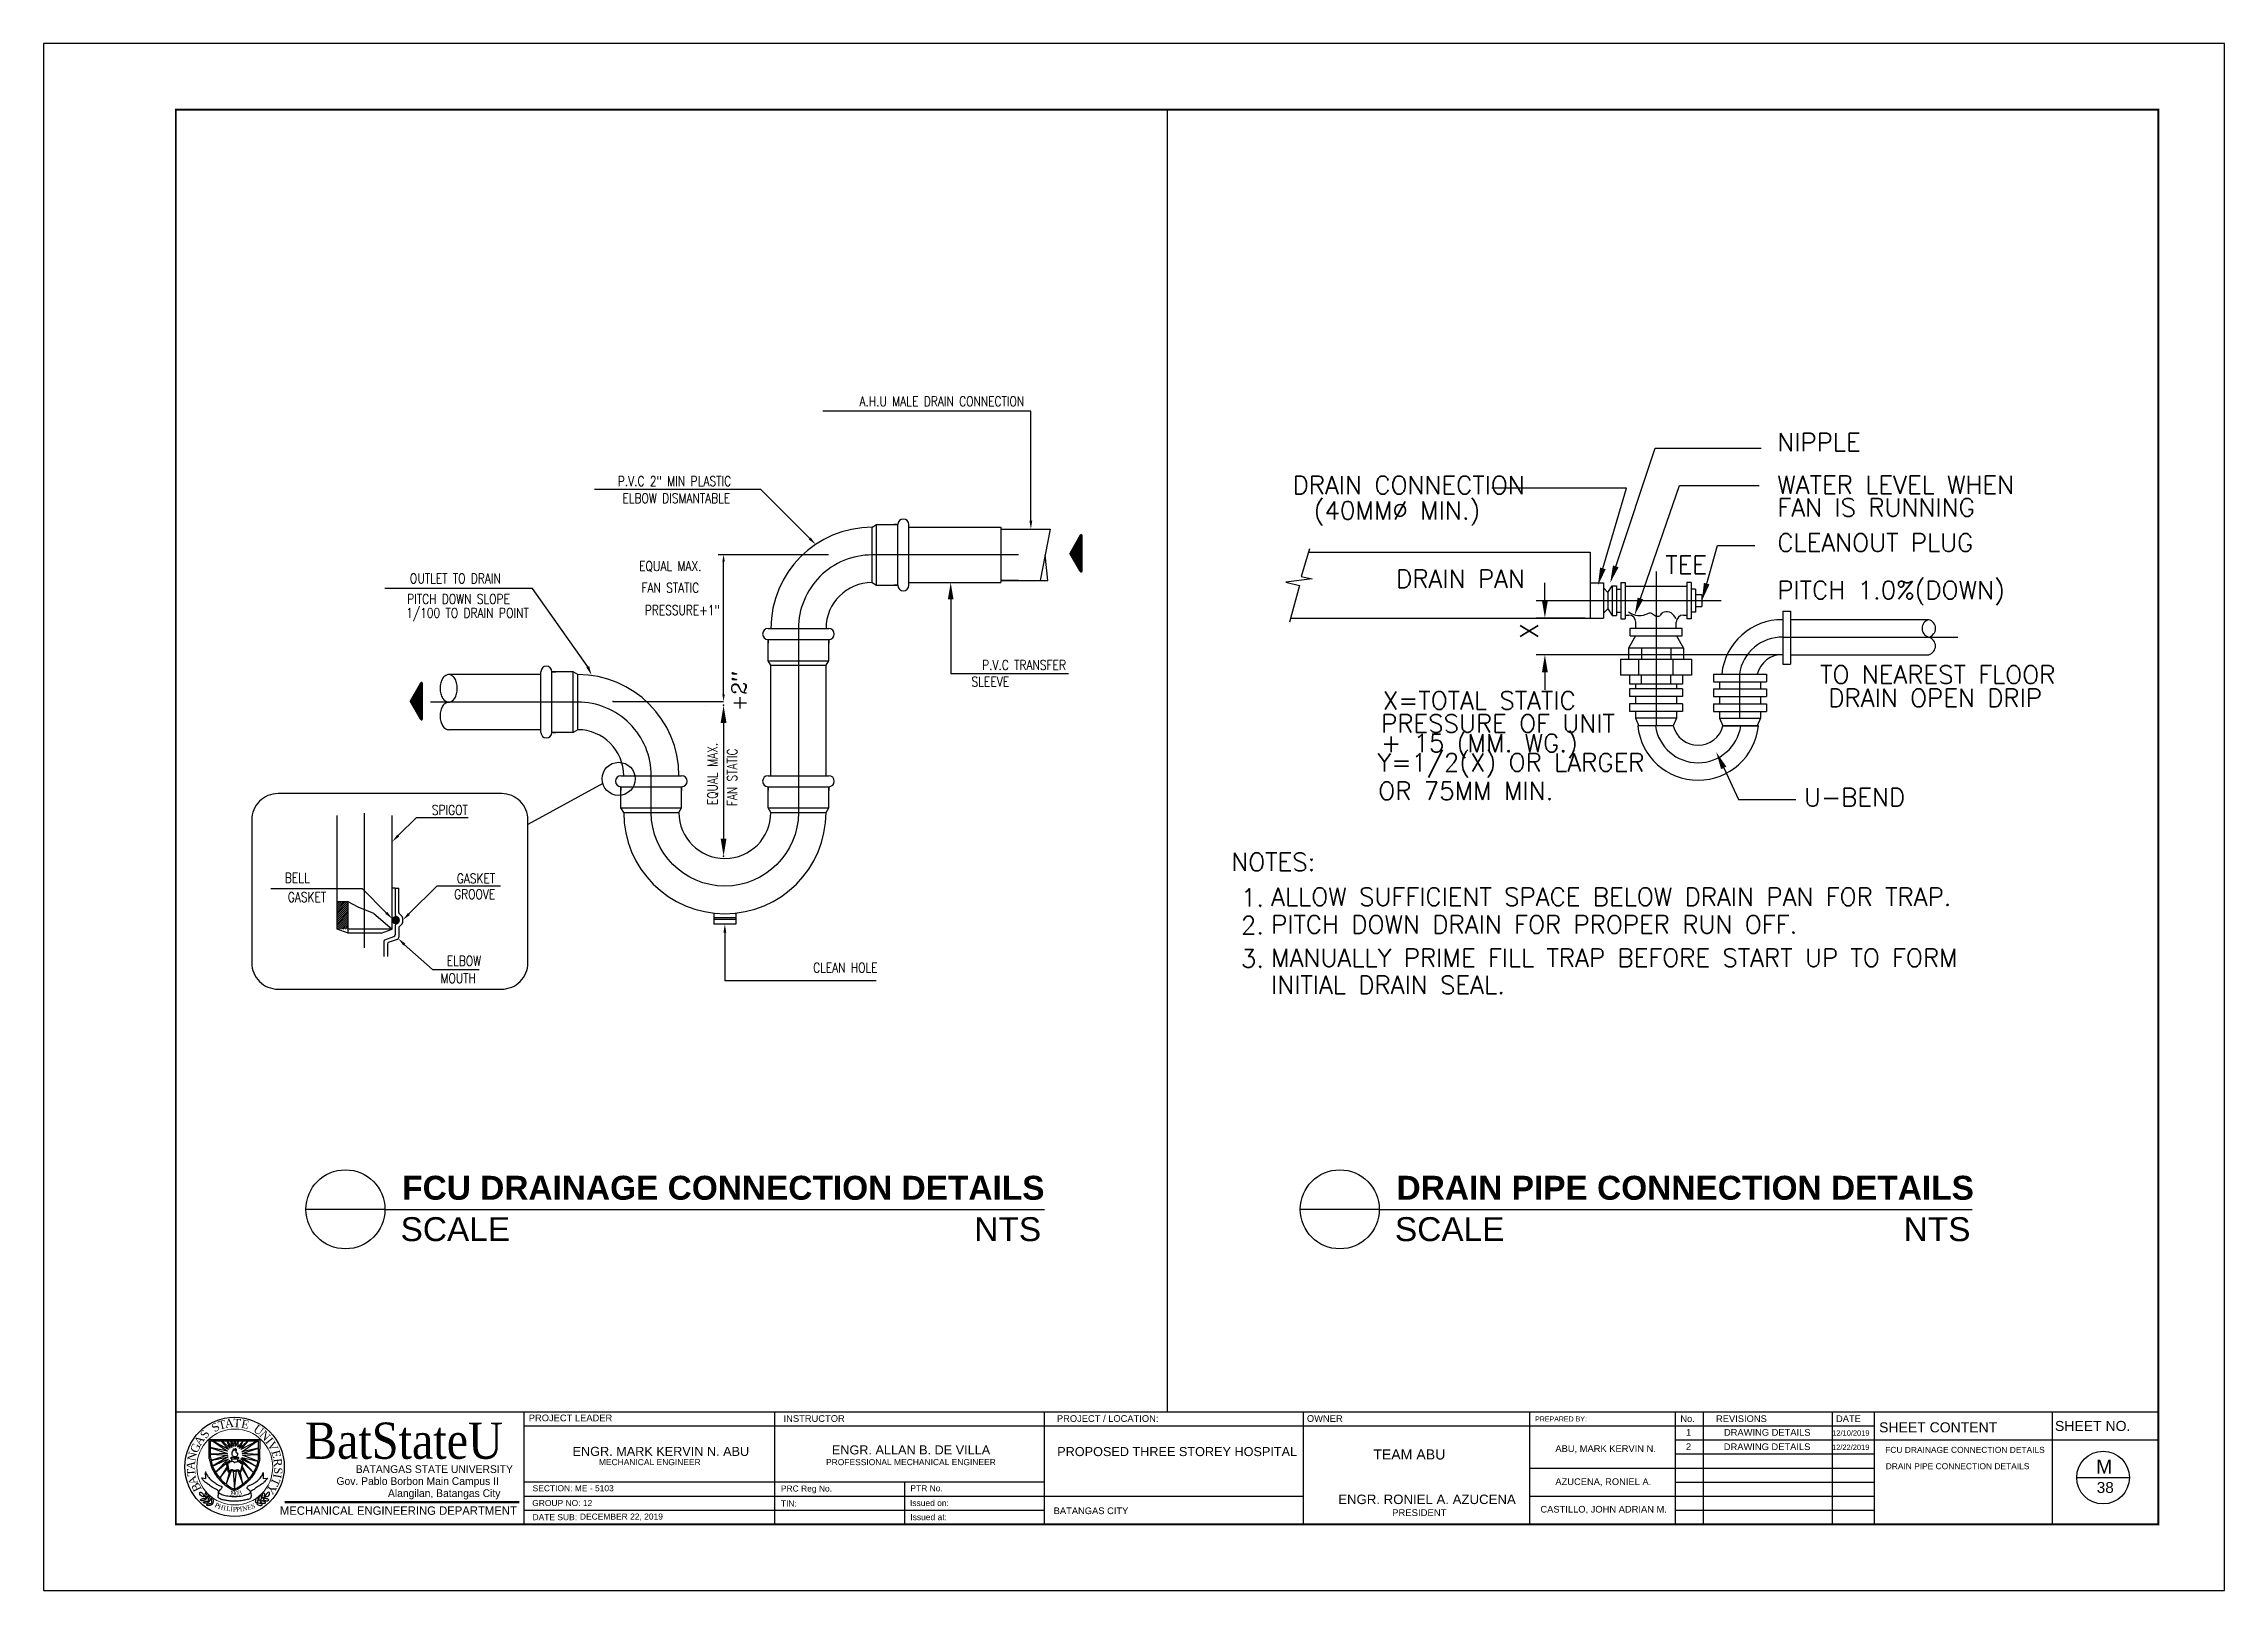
# Model space of a CAD drawing. Header units: millimetres. Extents: x 0 to 531, y -4 to 262.
# Drawn here: x 2.6 to 101.9, y 96.6 to 166.9 of the extents above; entities that cross this region are included whole.
import ezdxf
from ezdxf.enums import TextEntityAlignment as Align

# ---------------------------------------------------------------- set-up
doc = ezdxf.new("R2010")
doc.units = ezdxf.units.MM
doc.linetypes.add('CENTER', pattern=[50.8, 31.75, -6.35, 6.35, -6.35])
doc.layers.add('.1', color=1, linetype='Continuous')
doc.layers.add('template', color=7, linetype='Continuous')
doc.styles.add('AC', font='romans.shx', dxfattribs={"height": 0.2})
doc.styles.add('arial', font='arial.ttf')
doc.styles.add('CGOTHIC', font='GOTHIC.TTF')
doc.styles.add('GARAMOND', font='GARA.TTF')
doc.styles.add('ROMANT', font='romanc.shx')
doc.styles.get("Standard").update_dxf_attribs({"font": 'arial.ttf'})

msp = doc.modelspace()

# ---------------------------------------------------------------- texts
at = {"style": 'ROMANT', "width": 0.8}
for s, height, p in [(' A.H.U MALE DRAIN CONNECTION', 0.44366, (47.266, 150.672)), ('P.V.C 2" MIN PLASTIC', 0.44366, (33.919, 147.038)), ('ELBOW DISMANTABLE', 0.44366, (33.885, 146.26)), ('EQUAL MAX.', 0.4437, (32.57, 143.17)), ('OUTLET TO DRAIN', 0.44366, (23.439, 142.608)), ('FAN STATIC', 0.4437, (32.471, 142.184)), ('1/100 TO DRAIN POINT', 0.44366, (24.707, 141.04)), ('PITCH DOWN SLOPE', 0.44366, (23.855, 141.673)), ('PRESSURE+1"', 0.44366, (33.41, 141.166)), ('SLEEVE', 0.4437, (46.573, 137.909)), ('P.V.C TRANSFER', 0.44366, (49.166, 138.669)), ('SPIGOT', 0.4437, (21.935, 132.073)), ('BELL ', 0.4437, (14.979, 128.985)), ('GASKET', 0.4437, (23.187, 128.955)), ('GASKET', 0.4437, (15.489, 128.105)), ('GROOVE', 0.4437, (23.187, 128.237)), ('ELBOW ', 0.4437, (22.792, 125.204)), ('CLEAN HOLE', 0.4437, (40.586, 124.895)), ('MOUTH', 0.4437, (22.307, 124.414))]:
    msp.add_text(s, height=height, dxfattribs=at).set_placement(p, align=Align.MIDDLE_RIGHT)
at = {"linetype": 'Continuous', "style": 'AC'}
for s, height, p in [('NIPPLE', 0.8194, (81.549, 148.396)), ('DRAIN CONNECTION', 0.81938, (59.482, 146.45)), ('WATER LEVEL WHEN', 0.81938, (81.549, 146.461)), ('(40MM%%C MIN.)', 0.81938, (60.444, 145.296)), ('FAN IS RUNNING', 0.81938, (81.549, 145.433)), ('CLEANOUT PLUG', 0.81938, (81.549, 143.831)), ('DRAIN PAN', 0.8194, (64.195, 142.187)), ('TEE', 0.8194, (76.445, 142.819)), ('PITCH 1.0%(DOWN)', 0.81938, (81.549, 141.67)), ('TO NEAREST FLOOR', 0.81938, (83.497, 137.821)), ('X=TOTAL STATIC', 0.81938, (63.593, 136.647)), ('DRAIN OPEN DRIP', 0.81938, (83.87, 136.763)), ('PRESSURE OF UNIT', 0.81938, (63.511, 135.598)), ('+ 15 (MM. WG.)', 0.81938, (63.511, 134.709)), ('Y=1/2(X) OR LARGER', 0.81938, (63.348, 133.83)), ('OR 75MM MIN. ', 0.81938, (63.382, 132.531)), ('U-BEND', 0.8194, (82.767, 132.24)), ('NOTES:', 0.8194, (56.69, 129.297)), ('1.', 0.8194, (57.128, 127.675)), ('ALLOW SUFFICIENT SPACE BELOW DRAIN PAN FOR TRAP.', 0.81938, (58.505, 127.713)), ('2.', 0.8194, (57.128, 126.412)), ('PITCH DOWN DRAIN FOR PROPER RUN OFF.', 0.81938, (58.505, 126.451)), ('3.', 0.8194, (57.128, 124.902)), ('MANUALLY PRIME FILL TRAP BEFORE START UP TO FORM', 0.81938, (58.505, 124.94)), ('INITIAL DRAIN SEAL.', 0.81938, (58.505, 123.7))]:
    msp.add_text(s, height=height, dxfattribs=at).set_placement(p)
msp.add_text('X', height=0.819, rotation=90, dxfattribs=at).set_placement((70.667, 139.865))
at = {"style": 'ROMANT'}
msp.add_text('+2"', height=0.6699, rotation=90, dxfattribs=at).set_placement((34.288, 138.414), align=Align.MIDDLE_RIGHT)
at = {"style": 'ROMANT', "width": 0.8}
for s, p in [('EQUAL MAX.', (33.073, 135.123)), ('FAN STATIC', (33.969, 134.874))]:
    msp.add_text(s, height=0.4437, rotation=90, dxfattribs=at).set_placement(p, align=Align.MIDDLE_RIGHT)
at = {"char_height": 1.08896, "attachment_point": 1, "style": 'arial'}
for s, width, insert in [('{\\fArial|b1|i0|c0|p34;FCU DRAINAGE CONNECTION DETAILS}', 43.36072, (18.948, 115.422)), ('{\\fArial|b1|i0|c0|p34;DRAIN PIPE CONNECTION DETAILS}', 43.36072, (64.214, 115.422)), ('\\pxt21;SCALE                                                  NTS', 32.51473, (18.873, 113.539)), ('\\pxt21;SCALE                                           NTS', 32.51473, (64.139, 113.539))]:
    msp.add_mtext_dynamic_manual_height_columns(s, width=width, gutter_width=1, heights=[0], dxfattribs=dict(at, insert=insert))
at = {"layer": 'template', "style": 'arial'}
for s, height, p in [('PROJECT LEADER', 0.30409, (24.71, 104.251)), ('INSTRUCTOR', 0.304, (36.309, 104.224)), ('PROJECT / LOCATION:', 0.30402, (48.751, 104.224)), ('PROJECT / LOCATION:', 0.30402, (48.751, 104.224)), ('PROJECT / LOCATION:', 0.30402, (48.751, 104.224)), ('OWNER', 0.304, (60.132, 104.224)), ('PREPARED BY: ', 0.22802, (70.523, 104.241)), ('No.', 0.304, (77.132, 104.216)), ('REVISIONS', 0.304, (78.757, 104.216)), ('DATE', 0.304, (84.219, 104.216)), ('SHEET NO.', 0.456, (94.188, 103.81)), ('2', 0.304, (77.388, 102.944)), ('1', 0.304, (77.394, 103.596)), ('DRAWING DETAILS', 0.30402, (79.111, 102.939)), ('DRAWING DETAILS', 0.30402, (79.118, 103.592)), ('12/10/2019', 0.2432, (84.045, 103.596)), ('SHEET CONTENT', 0.45603, (86.181, 103.747)), ('ENGR. MARK KERVIN N. ABU', 0.41257, (26.704, 102.674)), ('MECHANICAL ENGINEER', 0.27505, (27.901, 102.253)), ('PROFESSIONAL MECHANICAL ENGINEER', 0.27505, (38.242, 102.253)), ('ENGR. ALLAN B. DE VILLA', 0.41257, (38.508, 102.741)), ('PROPOSED THREE STOREY HOSPITAL', 0.41257, (48.766, 102.665)), ('TEAM ABU', 0.4598, (63.152, 102.511)), ('ABU, MARK KERVIN N.', 0.30402, (71.443, 102.853)), ('12/22/2019', 0.2432, (84.038, 102.944)), ('FCU DRAINAGE CONNECTION DETAILS', 0.27362, (86.459, 102.812)), ('DRAIN PIPE CONNECTION DETAILS', 0.27362, (86.481, 102.069)), ('M', 0.624, (96.065, 101.873)), ('SECTION: ME - 5103', 0.27505, (24.884, 101.066)), ('PRC Reg No.', 0.27505, (36.187, 101.052)), ('PTR No.', 0.275, (42.082, 101.066)), ('AZUCENA, RONIEL A.', 0.30402, (71.443, 101.348)), ('38', 0.4993, (96.088, 100.987)), ('GROUP NO: 12', 0.27505, (24.866, 100.392)), ('TIN:', 0.275, (36.187, 100.37)), ('Issued on:', 0.275, (42.063, 100.392)), ('BATANGAS CITY', 0.30402, (48.604, 100.024)), ('ENGR. RONIEL A. AZUCENA', 0.43038, (61.557, 100.482)), ('CASTILLO, JOHN ADRIAN M.', 0.30402, (70.763, 100.095)), ('DATE SUB:', 0.275, (24.881, 99.749)), ('DECEMBER 22, 2019', 0.27505, (27.038, 99.776)), ('Issued at:', 0.275, (42.079, 99.749)), ('PRESIDENT', 0.3099, (64.01, 99.937))]:
    msp.add_text(s, height=height, dxfattribs=at).set_placement(p)
at = {"layer": 'template', "width": 1}
for s, height, style, p in [('BatStateU', 1.6503, 'GARAMOND', (19.024, 102.543)), ('Gov. Pablo Borbon Main Campus II', 0.35128, 'CGOTHIC', (19.651, 101.352)), ('BATANGAS STATE UNIVERSITY', 0.35128, 'CGOTHIC', (20.41, 101.897)), ('Alangilan, Batangas City', 0.35128, 'CGOTHIC', (20.859, 100.802))]:
    msp.add_text(s, height=height, dxfattribs=dict(at, style=style)).set_placement(p, align=Align.CENTER)
at = {"layer": 'template', "attachment_point": 1}
for s, insert, char_height, width, rotation in [('{\\fTimes New Roman|b0|i0|c0|p18;T}', (10.529, 104.233), 0.37713, 29.67394, 14.44799), ('{\\fTimes New Roman|b0|i0|c0|p18;A}', (10.852, 104.33), 0.37713, 29.67394, 5.71852), ('{\\fTimes New Roman|b0|i0|c0|p18;T}', (11.268, 104.365), 0.37713, 0.3193, 356.81503), ('{\\fTimes New Roman|b0|i0|c0|p18;E}', (11.665, 104.336), 0.37713, 29.67394, 348.69045), ('{\\fTimes New Roman|b0|i0|c0|p18;A}', (9.439, 103.315), 0.37713, 29.67394, 56.11039), ('{\\fTimes New Roman|b0|i0|c0|p18;S}', (9.714, 103.642), 0.37713, 29.67394, 56.11039), ('{\\fTimes New Roman|b0|i0|c0|p18;S}', (10.213, 104.057), 0.37713, 29.67394, 33.23179), ('{\\fTimes New Roman|b0|i0|c0|p18;U}', (12.357, 104.128), 0.37713, 29.67394, 323.50126), ('{\\fTimes New Roman|b0|i0|c0|p18;N}', (12.693, 103.871), 0.37713, 29.67394, 314.13564), ('{\\fTimes New Roman|b0|i0|c0|p18;I}', (12.993, 103.557), 0.37713, 29.67394, 308.6454), ('{\\fTimes New Roman|b0|i0|c0|p18;V}', (13.125, 103.387), 0.37713, 29.67394, 298.20017), ('{\\fTimes New Roman|b0|i0|c0|p18;A}', (9.12, 102.055), 0.37713, 29.67394, 85.53705), ('{\\fTimes New Roman|b0|i0|c0|p18;N}', (9.151, 102.49), 0.37713, 29.67394, 77.56161), ('{\\fTimes New Roman|b0|i0|c0|p18;G}', (9.274, 102.928), 0.37713, 29.67394, 65.93474), ('{\\fTimes New Roman|b0|i0|c0|p18;E}', (13.349, 102.976), 0.37713, 29.67394, 285.47868), ('{\\fTimes New Roman|b0|i0|c0|p18;R}', (13.457, 102.584), 0.37713, 29.67394, 276.19955), ('{\\fTimes New Roman|b0|i0|c0|p18;T}', (9.171, 101.734), 0.37713, 29.67394, 94.26652), ('{\\fTimes New Roman|b0|i0|c0|p18;A}', (9.305, 101.302), 0.37713, 29.67394, 110.36673), ('{\\fTimes New Roman|b0|i0|c0|p18;B}', (9.487, 100.996), 0.37713, 29.67394, 115.18408), ('{\\fTimes New Roman|b0|i0|c0|p18;Y}', (13.266, 101.22), 0.37713, 29.67394, 237.49398), ('{\\fTimes New Roman|b0|i0|c0|p18;T}', (13.416, 101.572), 0.37713, 29.67394, 245.97799), ('{\\fTimes New Roman|b0|i0|c0|p18;I}', (13.463, 101.816), 0.37713, 29.67394, 259.8108), ('{\\fTimes New Roman|b0|i0|c0|p18;S}', (13.505, 102.142), 0.37713, 29.67394, 266.05857), ('{\\fTimes New Roman|b0|i0|c0|p18;P}', (10.482, 100.557), 0.21119, 29.67394, 333.24497), ('{\\fTimes New Roman|b0|i0|c0|p18;P}', (10.488, 100.557), 0.21119, 29.67394, 333.24497), ('{\\fTimes New Roman|b0|i0|c0|p18;H}', (10.614, 100.482), 0.21119, 29.67394, 342.36893), ('{\\fTimes New Roman|b0|i0|c0|p18;I}', (10.829, 100.412), 0.21119, 29.67394, 350.74463), ('{\\fTimes New Roman|b0|i0|c0|p18;L}', (10.959, 100.393), 0.21119, 29.67394, 350.69674), ('{\\fTimes New Roman|b0|i0|c0|p18;1}', (11.104, 101.101), 0.21119, 29.67394, 350.69674), ('{\\fTimes New Roman|b0|i0|c0|p18;I}', (11.135, 100.36), 0.21119, 29.67394, 357.83253), ('{\\fTimes New Roman|b0|i0|c0|p18;9}', (11.185, 101.079), 0.21119, 29.67394, 359.89652), ('{\\fTimes New Roman|b0|i0|c0|p18;P}', (11.241, 100.35), 0.21119, 29.67394, 359.89652), ('{\\fTimes New Roman|b0|i0|c0|p18;0}', (11.342, 101.075), 0.21119, 29.67394, 359.89652), ('{\\fTimes New Roman|b0|i0|c0|p18;P}', (11.375, 100.343), 0.21119, 29.67394, 7.51618), ('{\\fTimes New Roman|b0|i0|c0|p18;3}', (11.456, 101.077), 0.21119, 29.67394, 14.57269), ('{\\fTimes New Roman|b0|i0|c0|p18;I}', (11.536, 100.351), 0.21119, 29.67394, 9.03911), ('{\\fTimes New Roman|b0|i0|c0|p18;N}', (11.645, 100.361), 0.21119, 29.67394, 12.92447), ('{\\fTimes New Roman|b0|i0|c0|p18;E}', (11.868, 100.417), 0.21119, 29.67394, 14.57269), ('{\\fTimes New Roman|b0|i0|c0|p18;S}', (12.047, 100.468), 0.21119, 29.67394, 14.57269)]:
    msp.add_mtext(s, dxfattribs=dict(at, insert=insert, char_height=char_height, width=width, rotation=rotation))
at = {"layer": 'template', "linetype": 'Continuous', "lineweight": 0, "insert": (13.379, 100.377), "char_height": 0.38403, "width": 12.18966, "attachment_point": 1}
msp.add_mtext('{\\fCentury Gothic|b0|i0|c0|p34;\\C7;MECHANICAL ENGINEERING DEPARTMENT}', dxfattribs=at)

# ---------------------------------------------------------------- blocks, each defined once
blk = doc.blocks.new('*X2')
at = {"color": 0}
for p, q in [((-88.21, 29.75), (-86.8, 29.75)), ((-88.14, 29.88), (-86.8, 29.88)), ((-88.07, 30), (-86.8, 30)), ((-88, 30.12), (-86.8, 30.12)), ((-87.92, 30.25), (-86.8, 30.25)), ((-87.85, 30.38), (-86.8, 30.38)), ((-87.78, 30.5), (-86.8, 30.5)), ((-87.71, 30.62), (-86.8, 30.62)), ((-87.64, 30.75), (-86.8, 30.75)), ((-87.56, 30.88), (-86.8, 30.88)), ((-87.49, 31), (-86.8, 31)), ((-87.42, 31.12), (-86.8, 31.12)), ((-87.35, 31.25), (-86.85, 31.25)), ((-87.17, 31.38), (-87.02, 31.38)), ((-90.16, 26.38), (-86.8, 26.38)), ((-90.16, 26.25), (-86.8, 26.25)), ((-90.09, 26.5), (-86.8, 26.5)), ((-90.09, 26.12), (-86.8, 26.12)), ((-90.02, 26.62), (-86.8, 26.62)), ((-90.02, 26), (-86.8, 26)), ((-89.95, 26.75), (-86.8, 26.75)), ((-89.95, 25.88), (-86.8, 25.88)), ((-89.87, 26.88), (-86.8, 26.88)), ((-89.87, 25.75), (-86.8, 25.75)), ((-89.8, 27), (-86.8, 27)), ((-89.8, 25.62), (-86.8, 25.62)), ((-89.73, 27.12), (-86.8, 27.12)), ((-89.73, 25.5), (-86.8, 25.5)), ((-89.66, 27.25), (-86.8, 27.25)), ((-89.66, 25.38), (-86.8, 25.38)), ((-89.58, 27.38), (-86.8, 27.38)), ((-89.58, 25.25), (-86.8, 25.25)), ((-89.51, 27.5), (-86.8, 27.5)), ((-89.51, 25.12), (-86.8, 25.12)), ((-89.44, 27.62), (-86.8, 27.62)), ((-89.44, 25), (-86.8, 25)), ((-89.37, 27.75), (-86.8, 27.75)), ((-89.37, 24.88), (-86.8, 24.88)), ((-89.3, 27.88), (-86.8, 27.88)), ((-89.3, 24.75), (-86.8, 24.75)), ((-89.22, 28), (-86.8, 28)), ((-89.22, 24.62), (-86.8, 24.62)), ((-89.15, 28.12), (-86.8, 28.12)), ((-89.15, 24.5), (-86.8, 24.5)), ((-89.08, 28.25), (-86.8, 28.25)), ((-89.08, 24.38), (-86.8, 24.38)), ((-89.01, 28.38), (-86.8, 28.38)), ((-89.01, 24.25), (-86.8, 24.25)), ((-88.94, 24.12), (-86.8, 24.12)), ((-88.93, 28.5), (-86.8, 28.5)), ((-88.86, 28.62), (-86.8, 28.62)), ((-88.86, 24), (-86.8, 24)), ((-88.79, 28.75), (-86.8, 28.75)), ((-88.79, 23.88), (-86.8, 23.88)), ((-88.72, 28.88), (-86.8, 28.88)), ((-88.72, 23.75), (-86.8, 23.75)), ((-88.65, 29), (-86.8, 29)), ((-88.57, 29.12), (-86.8, 29.12)), ((-88.5, 29.25), (-86.8, 29.25)), ((-88.43, 29.38), (-86.8, 29.38)), ((-88.36, 29.5), (-86.8, 29.5)), ((-88.29, 29.62), (-86.8, 29.62)), ((-88.65, 23.62), (-86.8, 23.62)), ((-88.57, 23.5), (-86.8, 23.5)), ((-88.5, 23.38), (-86.8, 23.38)), ((-88.43, 23.25), (-86.8, 23.25)), ((-88.36, 23.12), (-86.8, 23.12)), ((-88.29, 23), (-86.8, 23)), ((-88.21, 22.88), (-86.8, 22.88)), ((-88.14, 22.75), (-86.8, 22.75)), ((-88.07, 22.62), (-86.8, 22.62)), ((-88, 22.5), (-86.8, 22.5)), ((-87.92, 22.38), (-86.8, 22.38)), ((-87.85, 22.25), (-86.8, 22.25)), ((-87.78, 22.12), (-86.8, 22.12)), ((-87.71, 22), (-86.8, 22)), ((-87.64, 21.88), (-86.8, 21.88)), ((-87.56, 21.75), (-86.8, 21.75)), ((-87.49, 21.62), (-86.8, 21.62)), ((-87.42, 21.5), (-86.8, 21.5)), ((-87.35, 21.38), (-86.85, 21.38)), ((-87.17, 21.25), (-87.02, 21.25))]:
    blk.add_line(p, q, dxfattribs=at)
blk = doc.blocks.new('*X4')
at = {"color": 0}
for p, q in [((402.46, 305.94), (405.23, 308.71)), ((402.46, 306.47), (404.7, 308.71)), ((402.46, 307), (404.17, 308.71)), ((402.46, 307.53), (403.64, 308.71)), ((402.46, 308.06), (403.11, 308.71)), ((402.46, 308.59), (402.58, 308.71)), ((402.46, 305.41), (405.46, 308.41)), ((402.46, 304.88), (405.46, 307.88)), ((402.46, 304.35), (405.46, 307.35)), ((402.46, 303.82), (405.46, 306.82)), ((402.46, 303.29), (405.46, 306.29)), ((402.46, 302.76), (405.46, 305.76)), ((402.46, 302.23), (405.46, 305.23)), ((402.46, 301.7), (405.46, 304.7)), ((402.56, 301.26), (405.46, 304.17)), ((403.09, 301.26), (405.46, 303.64)), ((403.62, 301.26), (405.46, 303.11)), ((404.15, 301.26), (405.46, 302.58)), ((404.68, 301.26), (405.46, 302.05)), ((405.21, 301.26), (405.46, 301.51))]:
    blk.add_line(p, q, dxfattribs=at)
blk = doc.blocks.new('*X3')
at = {"color": 0}
for p, q in [((418.63, 303.72), (419.56, 304.66)), ((418.64, 303.56), (419.73, 304.64)), ((418.65, 303.92), (419.36, 304.64)), ((418.68, 303.42), (419.87, 304.61)), ((418.73, 303.29), (419.99, 304.56)), ((418.77, 304.22), (419.06, 304.51)), ((418.8, 303.18), (420.1, 304.49)), ((418.87, 303.08), (420.2, 304.41)), ((418.96, 303), (420.29, 304.32)), ((419.07, 302.92), (420.36, 304.22)), ((419.18, 302.86), (420.42, 304.1)), ((419.31, 302.82), (420.47, 303.97)), ((419.46, 302.79), (420.5, 303.83)), ((419.63, 302.78), (420.5, 303.65)), ((419.85, 302.83), (420.46, 303.43))]:
    blk.add_line(p, q, dxfattribs=at)

# ---------------------------------------------------------------- linework, layer by layer
at = {"layer": '.1', "color": 0}
msp.add_line((101.899, 166.95), (2.623, 166.95), dxfattribs=at)
for p, q in [((53.765, 163.941), (53.765, 104.683)), ((47.566, 150.22), (38.101, 150.22)), ((47.566, 145.238), (47.566, 150.22)), ((35.271, 146.655), (27.695, 146.655)), ((37.498, 144.429), (35.271, 146.655)), ((40.335, 144.936), (40.544, 145.062)), ((40.544, 142.298), (40.544, 145.062)), ((40.544, 145.062), (41.507, 145.062)), ((41.507, 145.062), (41.337, 145.062)), ((41.507, 142.298), (41.507, 145.062)), ((42.01, 142.298), (42.01, 145.062)), ((40.335, 142.424), (40.335, 144.936)), ((42.01, 144.936), (46.206, 144.936)), ((46.206, 144.936), (46.206, 142.424)), ((46.206, 144.852), (48.438, 144.852)), ((48.438, 144.852), (47.988, 142.508)), ((49.814, 144.575), (49.338, 143.751)), ((49.908, 142.951), (49.908, 144.55)), ((48.34, 142.508), (48.213, 143.68)), ((49.814, 142.926), (49.338, 143.751)), ((60.201, 143.801), (73.029, 143.801)), ((73.029, 143.801), (73.029, 140.803)), ((24.873, 142.158), (18.153, 142.158)), ((27.394, 138.592), (24.873, 142.158)), ((40.335, 142.424), (40.544, 142.298)), ((40.544, 142.298), (41.507, 142.298)), ((41.507, 142.298), (41.337, 142.298)), ((42.01, 142.424), (46.206, 142.424)), ((43.917, 142.039), (43.917, 138.261)), ((46.206, 142.508), (48.34, 142.508)), ((73.029, 142.402), (73.629, 142.402)), ((73.629, 142.402), (73.629, 140.803)), ((73.629, 142.179), (73.829, 141.976)), ((73.829, 141.976), (74.029, 142.28)), ((73.829, 141.976), (73.829, 141.228)), ((74.029, 142.28), (74.229, 142.28)), ((74.029, 142.28), (74.029, 140.924)), ((74.229, 142.28), (74.229, 140.924)), ((74.229, 142.128), (74.429, 142.128)), ((74.429, 142.431), (74.628, 142.431)), ((74.429, 142.431), (74.429, 140.773)), ((74.628, 142.431), (74.628, 140.773)), ((74.628, 142.263), (77.427, 142.263)), ((77.627, 142.431), (77.427, 142.431)), ((77.427, 142.431), (77.427, 140.773)), ((77.627, 142.431), (77.627, 140.773)), ((77.827, 142.128), (77.627, 142.128)), ((77.827, 142.128), (77.827, 141.076)), ((73.629, 141.026), (73.829, 141.228)), ((73.829, 141.228), (74.029, 140.924)), ((74.229, 141.076), (74.429, 141.076)), ((77.827, 141.076), (77.627, 141.076)), ((77.827, 141.879), (78.106, 141.879)), ((77.827, 141.325), (78.106, 141.325)), ((78.106, 141.879), (78.106, 141.325)), ((81.797, 141.115), (81.797, 138.704)), ((81.797, 141.115), (82.147, 141.115)), ((82.147, 141.115), (82.147, 138.704)), ((35.604, 140.33), (38.367, 140.33)), ((59.385, 140.803), (73.629, 140.803)), ((74.029, 140.924), (74.229, 140.924)), ((74.429, 140.773), (74.628, 140.773)), ((74.628, 140.941), (74.781, 140.941)), ((75.098, 139.992), (74.777, 139.432)), ((74.842, 139.992), (74.842, 140.342)), ((74.842, 140.342), (77.213, 140.342)), ((74.842, 139.992), (77.213, 139.992)), ((75.107, 140.342), (75.107, 140.615)), ((76.948, 140.342), (76.948, 140.615)), ((76.957, 139.992), (77.279, 139.432)), ((77.213, 139.992), (77.213, 140.342)), ((77.274, 140.941), (77.427, 140.941)), ((77.627, 140.773), (77.427, 140.773)), ((82.147, 140.733), (88.442, 140.733)), ((35.604, 139.828), (38.367, 139.828)), ((35.604, 139.828), (35.604, 139.658)), ((35.604, 138.865), (35.604, 139.828)), ((38.367, 139.828), (38.367, 139.658)), ((38.367, 138.865), (38.367, 139.828)), ((74.777, 139.432), (74.777, 138.929)), ((77.279, 139.432), (74.777, 139.432)), ((75.357, 139.432), (75.357, 138.929)), ((76.698, 139.432), (76.698, 138.929)), ((77.279, 139.432), (77.279, 138.929)), ((82.147, 139.137), (88.442, 139.137)), ((25.262, 138.237), (21.065, 138.237)), ((25.262, 135.599), (25.262, 138.363)), ((25.764, 135.599), (25.764, 138.363)), ((26.727, 138.363), (25.764, 138.363)), ((25.764, 138.363), (25.935, 138.363)), ((26.727, 135.599), (26.727, 138.363)), ((26.937, 138.237), (26.727, 138.363)), ((26.937, 135.725), (26.937, 138.237)), ((35.604, 138.865), (38.367, 138.865)), ((35.729, 138.656), (35.604, 138.865)), ((35.729, 133.631), (35.729, 138.656)), ((35.729, 138.656), (38.241, 138.656)), ((38.241, 138.656), (38.367, 138.865)), ((38.241, 133.631), (38.241, 138.656)), ((49.281, 138.261), (43.917, 138.261)), ((74.41, 138.929), (74.41, 138.2)), ((74.41, 138.929), (77.646, 138.929)), ((77.646, 138.2), (74.41, 138.2)), ((74.823, 138.2), (74.823, 137.804)), ((75.245, 138.2), (75.245, 138.929)), ((75.357, 137.804), (75.357, 138.2)), ((76.698, 137.804), (76.698, 138.2)), ((76.81, 138.2), (76.81, 138.929)), ((77.233, 138.2), (77.233, 137.804)), ((77.646, 138.929), (77.646, 138.2)), ((78.646, 138.259), (81.057, 138.259)), ((78.646, 138.259), (78.646, 137.91)), ((81.057, 138.259), (81.057, 137.91)), ((81.797, 138.704), (82.147, 138.704)), ((19.78, 137.849), (19.304, 137.024)), ((19.78, 136.2), (19.304, 137.024)), ((19.873, 136.225), (19.873, 137.824)), ((77.233, 137.804), (74.823, 137.804)), ((74.823, 137.581), (74.823, 137.231)), ((77.233, 137.581), (74.823, 137.581)), ((77.233, 137.231), (74.823, 137.231)), ((75.098, 137.804), (75.098, 137.581)), ((75.098, 137.231), (75.098, 136.902)), ((76.957, 137.804), (76.957, 137.581)), ((76.957, 137.231), (76.957, 136.902)), ((77.233, 137.581), (77.233, 137.231)), ((78.646, 137.91), (81.057, 137.91)), ((78.646, 137.581), (78.646, 137.231)), ((78.646, 137.581), (81.057, 137.581)), ((78.646, 137.231), (81.057, 137.231)), ((78.922, 137.91), (78.922, 137.581)), ((78.922, 137.231), (78.922, 136.902)), ((80.781, 137.91), (80.781, 137.581)), ((80.781, 137.231), (80.781, 136.902)), ((81.057, 137.581), (81.057, 137.231)), ((74.823, 136.902), (74.823, 136.552)), ((77.233, 136.902), (74.823, 136.902)), ((77.233, 136.552), (74.823, 136.552)), ((75.098, 136.552), (75.098, 136.247)), ((76.957, 136.247), (75.098, 136.247)), ((75.098, 136.247), (75.244, 135.897)), ((76.957, 136.247), (76.811, 135.897)), ((76.957, 136.552), (76.957, 136.247)), ((77.233, 136.902), (77.233, 136.552)), ((78.646, 136.902), (78.646, 136.552)), ((78.646, 136.902), (81.057, 136.902)), ((78.646, 136.552), (81.057, 136.552)), ((78.922, 136.552), (78.922, 136.247)), ((78.922, 136.247), (79.068, 135.897)), ((78.922, 136.247), (80.781, 136.247)), ((80.781, 136.247), (80.635, 135.897)), ((80.781, 136.552), (80.781, 136.247)), ((81.057, 136.902), (81.057, 136.552)), ((25.262, 135.725), (21.065, 135.725)), ((26.727, 135.599), (25.764, 135.599)), ((25.764, 135.599), (25.935, 135.599)), ((26.937, 135.725), (26.727, 135.599)), ((76.811, 135.897), (75.194, 135.897)), ((80.685, 135.897), (79.068, 135.897)), ((79.068, 135.897), (80.685, 135.897)), ((28.076, 133.279), (24.671, 131.415)), ((28.904, 133.631), (31.668, 133.631)), ((28.904, 132.166), (28.904, 133.129)), ((28.904, 133.129), (31.668, 133.129)), ((28.904, 133.129), (28.904, 132.958)), ((31.668, 132.166), (31.668, 133.129)), ((31.668, 133.129), (31.668, 132.958)), ((35.604, 133.631), (38.367, 133.631)), ((35.604, 133.129), (38.367, 133.129)), ((35.604, 132.166), (35.604, 133.129)), ((35.604, 133.129), (35.604, 132.958)), ((38.367, 132.166), (38.367, 133.129)), ((38.367, 133.129), (38.367, 132.958)), ((28.904, 132.166), (31.668, 132.166)), ((29.03, 131.957), (28.904, 132.166)), ((31.542, 131.957), (31.668, 132.166)), ((35.604, 132.166), (38.367, 132.166)), ((35.729, 131.957), (35.604, 132.166)), ((38.241, 131.957), (38.367, 132.166)), ((15.982, 126.645), (15.982, 131.825)), ((18.495, 126.645), (18.495, 131.825)), ((18.767, 130.904), (19.598, 131.735)), ((19.598, 131.735), (21.949, 131.735)), ((29.03, 131.957), (31.542, 131.957)), ((35.729, 131.957), (38.241, 131.957)), ((12.97, 128.492), (17.121, 128.492)), ((18.222, 127.391), (17.121, 128.492)), ((18.62, 128.514), (18.495, 128.514)), ((18.62, 128.514), (18.62, 127.356)), ((18.62, 128.514), (18.787, 128.514)), ((18.787, 127.411), (18.787, 128.514)), ((19.255, 127.338), (20.536, 128.619)), ((20.536, 128.619), (23.417, 128.619)), ((16.485, 127.893), (15.982, 127.893)), ((16.485, 126.46), (16.485, 127.893)), ((16.939, 127.645), (16.485, 127.893)), ((17.661, 127.356), (16.939, 127.645)), ((17.661, 127.356), (18.495, 126.645)), ((18.62, 127.356), (18.62, 127.301)), ((33.133, 127.378), (33.133, 126.874)), ((34.138, 127.17), (33.133, 127.17)), ((34.138, 127.087), (33.133, 127.087)), ((34.138, 127.378), (34.138, 126.874)), ((16.485, 126.46), (15.982, 126.645)), ((18.495, 126.645), (16.485, 126.645)), ((17.992, 126.46), (16.485, 126.46)), ((17.992, 126.46), (18.495, 126.645)), ((18.108, 126.087), (18.108, 125.404)), ((18.163, 126.166), (18.565, 126.314)), ((18.33, 126.049), (18.733, 126.198)), ((18.62, 126.812), (18.62, 126.393)), ((18.787, 126.703), (18.787, 126.495)), ((18.787, 126.495), (18.787, 126.276)), ((34.138, 126.874), (33.133, 126.874)), ((33.636, 126.489), (33.636, 124.291)), ((18.276, 125.971), (18.276, 125.404)), ((19.04, 125.951), (20.326, 124.804)), ((20.326, 124.804), (22.444, 124.804)), ((40.526, 124.291), (33.636, 124.291)), ((18.161, 113.896), (14.564, 113.896)), ((18.161, 113.896), (48.187, 113.896)), ((63.427, 113.896), (59.83, 113.896)), ((63.427, 113.896), (90.411, 113.896))]:
    msp.add_line(p, q)
at = {"linetype": 'Continuous'}
for p, q in [((74.192, 143.16), (75.981, 148.533)), ((75.981, 148.533), (80.806, 148.533)), ((74.682, 146.719), (68.557, 146.719)), ((73.608, 143.067), (74.682, 146.719)), ((75.315, 141.696), (77.094, 146.832)), ((77.094, 146.832), (80.714, 146.832)), ((78.332, 142.372), (78.823, 144.114)), ((78.823, 144.114), (80.528, 144.114)), ((70.966, 141.602), (70.966, 142.402)), ((81.747, 139.137), (70.567, 139.137)), ((70.966, 138.337), (70.966, 137.538)), ((79.107, 133.985), (79.786, 132.555)), ((79.786, 132.555), (82.384, 132.555))]:
    msp.add_line(p, q, dxfattribs=at)
at = {"linetype": 'ByBlock'}
for p, q in [((33.326, 143.702), (38.354, 143.702)), ((33.577, 137.338), (33.577, 143.367)), ((72.802, 140.803), (70.567, 140.803)), ((28.549, 137.003), (33.577, 137.003)), ((32.773, 136.835), (32.773, 136.835)), ((33.577, 136.031), (33.577, 130.772)), ((32.773, 129.969), (32.773, 129.969))]:
    msp.add_line(p, q, dxfattribs=at)
at = {"linetype": 'CENTER'}
for p, q in [((76.028, 142.929), (76.028, 135.897)), ((70.568, 141.602), (78.998, 141.602)), ((81.797, 139.933), (89.766, 139.933)), ((79.82, 138.259), (79.82, 136.247)), ((17.238, 125.79), (17.238, 131.932))]:
    msp.add_line(p, q, dxfattribs=at)
msp.add_lwpolyline([(60.246, 143.952), (59.874, 142.694), (60.371, 142.592), (59.17, 142.441), (59.791, 142.289), (59.336, 140.621)])
for points in [[(47.005, 143.68), (40.335, 143.68, 0.414214), (36.985, 140.33), (36.985, 131.957, -1), (30.286, 131.957), (30.286, 133.631, 0.414214), (26.937, 136.981), (20.235, 136.981)], [(47.005, 142.508), (46.206, 142.508, 0.414214)], [(76.927, 140.774, 0.184736), (76.708, 141.038, 0.197139), (76.389, 141.078, 0.197021), (76.233, 140.958, -0.250281), (76.099, 140.875, -0.233896), (75.91, 140.955, 0.245201), (75.726, 141.027, 0.100553), (75.602, 140.988, -0.074276), (75.437, 140.926, -0.109096), (75.109, 140.928, -0.097483), (74.774, 141.078)], [(21.065, 136.981, 0.147723), (20.926, 136.939, 0.107128), (20.788, 136.797, 0.076313), (20.706, 136.604, 0.063234), (20.674, 136.353, 0.063234), (20.706, 136.102, 0.076313), (20.788, 135.909, 0.107128), (20.926, 135.767, 0.147723), (21.065, 135.725, 0.147723)]]:
    msp.add_lwpolyline(points, format="xyb")
at = {"linetype": 'Continuous'}
for points in [[(87.611, 141.18, 0, 0.4, 0), (86.693, 141.18, 0, 0, 0), (83.837, 141.18, 0, 0, 0)], [(92.622, 139.933, 0, 0.4, 0), (91.705, 139.933, 0, 0, 0), (88.848, 139.933, 0, 0, 0)]]:
    msp.add_lwpolyline(points, format="xyseb", dxfattribs=at)
for points in [[(21.065, 138.237, 0.147723), (20.926, 138.195, 0.107128), (20.788, 138.053, 0.076313), (20.706, 137.86, 0.063234), (20.674, 137.609, 0.063234), (20.706, 137.358, 0.076313), (20.788, 137.165, 0.107128), (20.926, 137.023, 0.147723), (21.065, 136.981, 0.147723), (21.204, 137.023, 0.107128), (21.342, 137.165, 0.076313), (21.425, 137.358, 0.063234), (21.456, 137.609, 0.063234), (21.425, 137.86, 0.076313), (21.342, 138.053, 0.107128), (21.204, 138.195, 0.147723)], [(12.1, 125.112, 0.414214), (13.294, 123.918), (23.477, 123.918, 0.414214), (24.671, 125.112), (24.671, 131.623, 0.414214), (23.477, 132.817), (13.294, 132.817, 0.414214), (12.1, 131.623)]]:
    msp.add_lwpolyline(points, format="xyb", close=True)
at = {"const_width": 0.00335}
msp.add_lwpolyline([(16.485, 126.645), (16.485, 127.893)], dxfattribs=at)
for centre, radius in [((28.801, 133.486), 0.754), ((18.647, 127.057), 0.157), ((16.362, 113.896), 1.798), ((61.628, 113.896), 1.798)]:
    msp.add_circle(centre, radius)
for centre, radius, start, end in [((41.758, 145.062), 0.251, 0, 180), ((40.335, 140.33), 4.606, 90, 180), ((49.858, 144.55), 0.0502, 0, 150), ((40.335, 140.33), 2.093, 90, 180), ((41.758, 142.298), 0.251, 180, 0), ((49.858, 142.951), 0.0502, 210, 0), ((35.604, 140.079), 0.251, 90, 270), ((38.367, 140.079), 0.251, 270, 90), ((74.781, 140.615), 0.326, 0, 90), ((77.274, 140.615), 0.326, 90, 180), ((81.763, 137.973), 2.76, 89.30173, 174.03528), ((88.55, 140.333), 0.414, 105.08654, 254.91346), ((88.334, 140.333), 0.414, 285.08654, 74.91346), ((81.763, 137.973), 1.165, 88.34486, 165.74224), ((88.335, 139.535), 0.412, 285.08654, 74.91346), ((25.513, 138.363), 0.251, 0, 180), ((26.937, 133.631), 4.606, 0, 90), ((19.823, 137.824), 0.0502, 0, 150), ((19.823, 136.225), 0.0502, 210, 0), ((25.513, 135.599), 0.251, 180, 0), ((26.937, 133.631), 2.093, 0, 90), ((77.94, 136.184), 2.76, 185.96472, 354.03528), ((77.94, 136.184), 1.165, 194.25776, 345.74224), ((28.904, 133.38), 0.251, 90, 270), ((31.668, 133.38), 0.251, 270, 90), ((35.604, 133.38), 0.251, 90, 270), ((38.367, 133.38), 0.251, 270, 90), ((33.636, 131.957), 4.606, 180, 0), ((33.636, 131.957), 2.093, 180, 0), ((18.704, 127.301), 0.0837, 180, 257.09947), ((18.647, 127.057), 0.167, 282.90053, 77.09947), ((18.871, 127.411), 0.0837, 180, 237.7269), ((18.647, 127.057), 0.335, 302.2731, 57.7269), ((18.192, 126.087), 0.0837, 110.29142, 180), ((18.536, 126.393), 0.0837, 290.29142, 0), ((18.704, 126.812), 0.0837, 102.90053, 180), ((18.704, 126.276), 0.0837, 290.29142, 0), ((18.871, 126.703), 0.0837, 122.2731, 180), ((18.359, 125.971), 0.0837, 110.29142, 180)]:
    msp.add_arc(centre, radius, start, end)
at = {"linetype": 'CENTER'}
for centre, start, end in [((81.763, 137.973), 88.34486, 171.6028), ((77.94, 136.184), 188.3972, 351.6028)]:
    msp.add_arc(centre, 1.964, start, end, dxfattribs=at)
at = {"linetype": 'ByBlock'}
for p in [(28.549, 137.003), (33.577, 136.835), (33.577, 129.969), (33.577, 129.969)]:
    msp.add_point(p, dxfattribs=at)
for points in [[(47.502, 145.238), (47.63, 145.238), (47.566, 144.852)], [(37.453, 144.383), (37.544, 144.474), (37.771, 144.156)], [(44.046, 141.654), (43.789, 141.654), (43.917, 142.424)], [(27.457, 138.621), (27.33, 138.563), (27.567, 138.211)], [(18.722, 130.95), (18.812, 130.859), (18.495, 130.632)], [(18.177, 127.346), (18.268, 127.436), (18.495, 127.119)], [(19.209, 127.384), (19.3, 127.293), (18.982, 127.066)], [(19.086, 125.996), (18.995, 125.905), (18.768, 126.223)], [(33.7, 126.489), (33.572, 126.489), (33.636, 126.874)]]:
    msp.add_solid(points)
for points in [[(33.521, 143.367), (33.633, 143.367), (33.577, 143.702)], [(33.521, 137.338), (33.633, 137.338), (33.577, 137.003)], [(33.443, 136.031), (33.711, 136.031), (33.577, 136.835)], [(33.443, 130.772), (33.711, 130.772), (33.577, 129.969)]]:
    msp.add_solid(points, dxfattribs=at)
at = {"linetype": 'Continuous'}
for points in [[(73.736, 143.029), (73.48, 143.104), (73.382, 142.3)], [(74.318, 143.118), (74.065, 143.202), (73.939, 142.402)], [(78.46, 142.336), (78.204, 142.408), (78.115, 141.602)], [(71.1, 141.602), (70.833, 141.602), (70.966, 140.803)], [(75.441, 141.652), (75.189, 141.739), (75.053, 140.94)], [(71.1, 138.337), (70.833, 138.337), (70.966, 139.137)], [(78.987, 133.928), (79.228, 134.043), (78.765, 134.708)]]:
    msp.add_solid(points, dxfattribs=at)
at = {"layer": 'template'}
for p, q in [((2.623, 166.95), (2.623, 96.554)), ((101.899, 96.554), (101.899, 166.95)), ((8.64, 104.683), (98.891, 104.683)), ((24.486, 104.684), (24.486, 99.562)), ((24.486, 104.683), (24.486, 99.562)), ((35.896, 104.684), (35.896, 99.562)), ((35.896, 104.683), (35.896, 99.562)), ((48.186, 99.562), (48.186, 104.683)), ((59.963, 104.683), (59.963, 99.562)), ((70.265, 104.683), (70.265, 99.562)), ((76.894, 104.683), (76.894, 99.562)), ((78.174, 104.683), (78.174, 99.562)), ((84.039, 104.683), (84.039, 99.562)), ((85.959, 104.683), (85.959, 99.562)), ((94.054, 104.683), (94.054, 99.562)), ((10.166, 103.427), (12.478, 103.422)), ((10.166, 102.56), (10.166, 103.427)), ((10.215, 103.364), (12.413, 103.364)), ((10.215, 102.595), (10.215, 103.364)), ((11.045, 102.967), (10.307, 103.364)), ((10.307, 103.364), (10.991, 102.891)), ((10.747, 103.364), (10.714, 103.33)), ((10.714, 103.33), (11.045, 102.967)), ((11.105, 103.021), (10.747, 103.364)), ((10.996, 103.364), (10.969, 103.364)), ((10.969, 103.364), (11.105, 103.021)), ((11.186, 103.059), (10.996, 103.364)), ((11.186, 103.364), (11.129, 103.346)), ((11.129, 103.346), (11.186, 103.059)), ((11.268, 103.102), (11.186, 103.364)), ((11.289, 103.364), (11.268, 103.102)), ((11.365, 103.364), (11.289, 103.364)), ((11.463, 103.364), (11.365, 103.108)), ((11.365, 103.108), (11.365, 103.364)), ((11.702, 103.364), (11.463, 103.07)), ((11.463, 103.07), (11.501, 103.364)), ((11.501, 103.364), (11.463, 103.364)), ((11.951, 103.364), (11.545, 103.015)), ((11.545, 103.015), (11.702, 103.364)), ((12.364, 103.364), (11.604, 102.961)), ((11.604, 102.961), (11.951, 103.364)), ((11.642, 102.858), (12.364, 103.364)), ((12.413, 102.588), (12.413, 103.364)), ((12.462, 102.56), (12.478, 103.422)), ((24.486, 104.043), (81.057, 104.043)), ((76.894, 103.403), (87.655, 103.403)), ((79.298, 104.043), (85.959, 104.043)), ((84.293, 103.403), (98.891, 103.403)), ((10.991, 102.891), (10.193, 103.064)), ((10.193, 103.064), (10.991, 102.788)), ((10.991, 102.788), (10.242, 102.755)), ((10.242, 102.755), (11.013, 102.701)), ((11.013, 102.701), (10.242, 102.466)), ((10.242, 102.466), (11.018, 102.636)), ((11.018, 102.636), (10.316, 102.205)), ((10.316, 102.205), (11.045, 102.538)), ((11.045, 102.538), (10.449, 101.929)), ((10.449, 101.929), (11.1, 102.473)), ((10.93, 102.331), (11.007, 101.976)), ((10.99, 102.324), (11.048, 101.993)), ((11.176, 102.546), (11.176, 102.445)), ((11.455, 102.534), (11.455, 102.433)), ((12.172, 101.917), (11.539, 102.489)), ((11.666, 102.295), (11.584, 101.987)), ((12.31, 102.199), (11.604, 102.538)), ((11.604, 102.538), (12.172, 101.917)), ((11.616, 101.97), (11.711, 102.334)), ((12.413, 103.026), (11.642, 102.858)), ((11.642, 102.603), (12.31, 102.199)), ((11.642, 102.603), (12.38, 102.435)), ((11.664, 102.777), (12.413, 103.026)), ((12.413, 102.744), (11.664, 102.777)), ((11.675, 102.701), (12.413, 102.744)), ((12.38, 102.435), (11.675, 102.701)), ((76.894, 102.763), (85.959, 102.763)), ((9.819, 101.681), (10.003, 101.643)), ((10.003, 101.643), (9.992, 101.919)), ((10.964, 102.169), (10.652, 101.654)), ((10.652, 101.654), (10.975, 102.088)), ((10.934, 101.391), (11.181, 102.007)), ((11.089, 101.953), (10.934, 101.391)), ((11.246, 101.991), (11.314, 101.153)), ((11.314, 101.153), (11.398, 101.996)), ((11.469, 101.991), (11.687, 101.385)), ((11.687, 101.385), (11.566, 101.958)), ((11.648, 102.121), (11.951, 101.627)), ((11.951, 101.627), (11.68, 102.191)), ((12.611, 101.921), (12.622, 101.651)), ((12.622, 101.651), (12.803, 101.657)), ((24.486, 101.493), (48.186, 101.493)), ((41.82, 101.493), (41.82, 99.562)), ((70.265, 102.123), (81.057, 102.123)), ((76.894, 101.483), (85.959, 101.483)), ((79.298, 102.123), (85.959, 102.123)), ((95.175, 101.687), (97.575, 101.687)), ((24.486, 100.849), (59.963, 100.849)), ((70.265, 100.843), (81.057, 100.843)), ((79.298, 100.843), (85.959, 100.843)), ((24.486, 100.206), (34.82, 100.206)), ((24.486, 100.206), (48.186, 100.206)), ((35.896, 100.206), (46.23, 100.206)), ((76.894, 100.203), (85.959, 100.203)), ((2.623, 96.554), (101.899, 96.554))]:
    msp.add_line(p, q, dxfattribs=at)
at = {"layer": 'template', "linetype": 'Continuous', "ltscale": 0.5}
msp.add_line((35.896, 104.683), (35.896, 99.562), dxfattribs=at)
at = {"layer": 'template', "linetype": 'Continuous', "lineweight": 50}
msp.add_line((13.604, 100.571), (24.265, 100.571), dxfattribs=at)
at = {"layer": 'template', "linetype": 'Continuous', "const_width": 0.0853}
msp.add_lwpolyline([(8.64, 99.562), (98.891, 99.562), (98.891, 163.941), (8.64, 163.941)], close=True, dxfattribs=at)
at = {"layer": 'template'}
for centre, radius in [((11.318, 102.177), 2.263), ((96.375, 101.687), 1.2)]:
    msp.add_circle(centre, radius, dxfattribs=at)
at = {"layer": 'template', "lineweight": 20}
for centre, radius in [((11.318, 102.177), 2.263), ((11.326, 102.17), 1.728)]:
    msp.add_circle(centre, radius, dxfattribs=at)
at = {"layer": 'template'}
for points in [[(10.166, 102.56), (10.237, 102.26), (10.383, 101.923), (10.584, 101.641), (10.985, 101.278), (11.257, 101.121), (11.311, 101.105)], [(10.215, 102.595), (10.286, 102.294), (10.432, 101.958), (10.633, 101.676), (11.034, 101.313), (11.306, 101.155), (11.36, 101.139)], [(10.93, 102.331), (10.929, 102.37), (10.986, 102.378), (11.048, 102.402), (11.123, 102.439), (11.176, 102.445), (11.176, 102.468)], [(12.413, 102.595), (12.343, 102.294), (12.196, 101.958), (11.995, 101.676), (11.594, 101.313), (11.322, 101.155), (11.268, 101.139)], [(12.462, 102.56), (12.392, 102.26), (12.245, 101.923), (12.044, 101.641), (11.643, 101.278), (11.371, 101.121), (11.317, 101.105)], [(11.71, 102.329), (11.698, 102.373), (11.637, 102.358), (11.602, 102.376), (11.576, 102.408), (11.538, 102.431), (11.506, 102.454), (11.455, 102.454)], [(11.007, 101.976), (11.056, 101.94), (11.109, 101.953), (11.143, 101.99), (11.181, 102.007), (11.233, 102.007), (11.274, 101.998), (11.315, 101.978), (11.381, 101.993), (11.422, 102.004), (11.469, 101.991), (11.566, 101.958), (11.616, 101.97)], [(11.048, 101.993), (11.103, 101.993), (11.112, 102.016), (11.149, 102.037), (11.213, 102.051), (11.274, 102.022), (11.312, 102.016), (11.361, 102.019), (11.399, 102.037), (11.454, 102.042), (11.489, 102.04), (11.521, 102.016), (11.538, 102.002), (11.584, 101.987)], [(9.901, 100.813), (9.792, 100.852), (9.741, 100.93), (9.735, 101.006), (9.745, 101.019), (9.811, 101.012), (9.878, 100.952), (9.904, 100.894), (9.912, 100.839), (9.912, 100.811), (9.906, 100.811), (9.891, 100.826), (9.889, 100.826)], [(10.007, 100.701), (9.945, 100.655), (9.857, 100.636), (9.803, 100.638), (9.759, 100.665), (9.758, 100.682), (9.8, 100.709), (9.842, 100.725), (9.893, 100.733), (9.913, 100.739), (9.952, 100.729), (10.003, 100.7), (10.005, 100.694)], [(10.145, 100.583), (10.083, 100.536), (9.995, 100.518), (9.941, 100.52), (9.897, 100.546), (9.896, 100.564), (9.938, 100.591), (9.98, 100.606), (10.032, 100.614), (10.051, 100.62), (10.09, 100.61), (10.141, 100.582), (10.143, 100.575)], [(10.034, 100.738), (10.061, 100.81), (10.054, 100.9), (10.037, 100.951), (9.999, 100.986), (9.982, 100.982), (9.968, 100.934), (9.965, 100.889), (9.972, 100.838), (9.972, 100.817), (9.992, 100.783), (10.034, 100.741), (10.041, 100.741)], [(10.296, 100.476), (10.234, 100.429), (10.147, 100.41), (10.092, 100.412), (10.048, 100.439), (10.047, 100.457), (10.089, 100.483), (10.131, 100.499), (10.183, 100.507), (10.203, 100.513), (10.241, 100.503), (10.293, 100.475), (10.295, 100.468)], [(10.172, 100.619), (10.2, 100.691), (10.193, 100.781), (10.175, 100.833), (10.138, 100.867), (10.12, 100.864), (10.107, 100.815), (10.103, 100.771), (10.11, 100.719), (10.11, 100.698), (10.131, 100.664), (10.172, 100.623), (10.179, 100.623)], [(10.323, 100.512), (10.351, 100.584), (10.344, 100.674), (10.327, 100.725), (10.289, 100.76), (10.272, 100.756), (10.258, 100.708), (10.254, 100.663), (10.261, 100.612), (10.261, 100.591), (10.282, 100.557), (10.323, 100.515), (10.33, 100.515)], [(12.301, 100.529), (12.276, 100.602), (12.287, 100.691), (12.306, 100.742), (12.346, 100.775), (12.363, 100.771), (12.375, 100.722), (12.376, 100.677), (12.367, 100.626), (12.366, 100.605), (12.344, 100.572), (12.301, 100.532), (12.294, 100.532)], [(12.327, 100.491), (12.386, 100.442), (12.473, 100.42), (12.528, 100.419), (12.572, 100.444), (12.575, 100.462), (12.533, 100.49), (12.492, 100.508), (12.441, 100.518), (12.422, 100.524), (12.382, 100.516), (12.33, 100.49), (12.328, 100.483)], [(12.457, 100.629), (12.432, 100.703), (12.443, 100.792), (12.462, 100.843), (12.501, 100.875), (12.518, 100.871), (12.53, 100.823), (12.532, 100.778), (12.523, 100.726), (12.522, 100.706), (12.5, 100.672), (12.457, 100.633), (12.45, 100.633)], [(12.482, 100.592), (12.542, 100.543), (12.629, 100.52), (12.683, 100.52), (12.728, 100.545), (12.73, 100.562), (12.689, 100.591), (12.648, 100.609), (12.597, 100.619), (12.577, 100.625), (12.538, 100.617), (12.486, 100.591), (12.483, 100.584)], [(12.6, 100.742), (12.575, 100.815), (12.586, 100.905), (12.605, 100.955), (12.644, 100.988), (12.661, 100.984), (12.673, 100.935), (12.675, 100.89), (12.666, 100.839), (12.665, 100.819), (12.643, 100.785), (12.6, 100.746), (12.593, 100.746)], [(12.625, 100.705), (12.685, 100.655), (12.772, 100.633), (12.826, 100.633), (12.871, 100.658), (12.873, 100.675), (12.832, 100.704), (12.791, 100.721), (12.74, 100.731), (12.72, 100.738), (12.681, 100.729), (12.629, 100.704), (12.626, 100.697)], [(12.736, 100.811), (12.846, 100.846), (12.9, 100.921), (12.909, 100.997), (12.9, 101.011), (12.833, 101.007), (12.764, 100.95), (12.736, 100.893), (12.725, 100.838), (12.724, 100.81), (12.731, 100.81), (12.746, 100.824), (12.748, 100.824)]]:
    msp.add_spline(points, degree=3, dxfattribs=at)
for points, end_tangent in [([(10.99, 102.324), (11.065, 102.364), (11.117, 102.411), (11.17, 102.425), (11.222, 102.431), (11.274, 102.411), (11.294, 102.384), (11.315, 102.37), (11.344, 102.396), (11.41, 102.411), (11.474, 102.422), (11.544, 102.39), (11.59, 102.344), (11.648, 102.324), (11.666, 102.332), (11.666, 102.295)], (0, -1)), ([(11.162, 102.615), (11.25, 102.611), (11.341, 102.607), (11.402, 102.608), (11.456, 102.614), (11.486, 102.612), (11.488, 102.583), (11.488, 102.559), (11.477, 102.537), (11.452, 102.534), (11.401, 102.529), (11.313, 102.529), (11.209, 102.527), (11.182, 102.542), (11.152, 102.561), (11.161, 102.617), (11.161, 102.623)], (-1, 0))]:
    msp.add_spline(points, degree=3, dxfattribs=dict(at, end_tangent=end_tangent))
at = {"layer": 'template', "start_tangent": (-1, 0)}
msp.add_spline([(11.307, 102.635), (11.239, 102.672), (11.203, 102.729), (11.203, 102.791), (11.203, 102.839), (11.217, 102.865), (11.232, 102.913), (11.253, 102.908), (11.261, 102.956), (11.275, 102.992), (11.294, 102.965), (11.331, 102.932), (11.36, 102.932), (11.358, 102.97), (11.345, 103.005), (11.347, 103.017), (11.382, 102.987), (11.382, 102.959), (11.388, 102.933), (11.388, 102.904), (11.377, 102.86), (11.404, 102.819), (11.436, 102.82), (11.456, 102.767), (11.45, 102.724), (11.419, 102.665), (11.389, 102.64), (11.352, 102.633), (11.306, 102.633), (11.309, 102.633)], degree=3, dxfattribs=at)
at = {"layer": 'template'}
for points, knots in [([(12.803, 101.657), (12.807, 101.657), (12.831, 101.652), (12.693, 101.523), (12.609, 101.412), (12.437, 101.317), (12.278, 101.21), (12.162, 101.116), (12.036, 101.075), (12.062, 100.945), (12.093, 100.841), (12.019, 100.713), (11.868, 100.685), (11.67, 100.634), (11.427, 100.615), (11.189, 100.609), (10.978, 100.641), (10.792, 100.661), (10.657, 100.709), (10.584, 100.764), (10.558, 100.814), (10.58, 100.902), (10.598, 100.99), (10.568, 101.141), (10.353, 101.186), (10.189, 101.325), (10.036, 101.443), (9.906, 101.532), (9.861, 101.619), (9.79, 101.687), (9.818, 101.683), (9.847, 101.676)], [1.525096, 1.525096, 1.525096, 1.525096, 1.532073, 1.584612, 1.633558, 1.698069, 1.768711, 1.823631, 1.856154, 1.874433, 1.942755, 1.959564, 2.013837, 2.081716, 2.168665, 2.253261, 2.318126, 2.380396, 2.439479, 2.4572, 2.470092, 2.492272, 2.543518, 2.560297, 2.639259, 2.721631, 2.780104, 2.832648, 2.871086, 2.885372, 2.911145, 2.911145, 2.911145, 2.911145]), ([(10.009, 101.948), (9.958, 101.948), (10.081, 101.785), (10.139, 101.672), (10.295, 101.533), (10.469, 101.431), (10.583, 101.315), (10.766, 101.286), (10.723, 101.193), (10.675, 101.144), (10.612, 101.105), (10.563, 101.007), (10.717, 100.919), (10.894, 100.868), (11.112, 100.83), (11.292, 100.833), (11.503, 100.829), (11.737, 100.857), (11.932, 100.936), (12.039, 100.999), (12.039, 101.068), (11.982, 101.109), (11.945, 101.16), (11.879, 101.195), (11.899, 101.263), (11.96, 101.335), (12.098, 101.357), (12.241, 101.46), (12.377, 101.553), (12.479, 101.656), (12.542, 101.75), (12.598, 101.82), (12.611, 101.909), (12.611, 101.921)], [0, 0, 0, 0, 0.050157, 0.09733, 0.169415, 0.238469, 0.297382, 0.34519, 0.361609, 0.384753, 0.415402, 0.43521, 0.480082, 0.549086, 0.637593, 0.692397, 0.728181, 0.847546, 0.920378, 0.94488, 0.959291, 0.979722, 1.010309, 1.023969, 1.046254, 1.066064, 1.119081, 1.173808, 1.241086, 1.282544, 1.318293, 1.350594, 1.379885, 1.379885, 1.379885, 1.379885]), ([(9.993, 101.942), (9.997, 101.947), (10.006, 101.951), (10.018, 101.95), (10.02, 101.95)], [3.04846765, 3.04846765, 3.04846765, 3.04846765, 3.05886904, 3.06079098, 3.06079098, 3.06079098, 3.06079098]), ([(11.287, 101.485), (11.299, 101.483), (11.32, 101.48), (11.336, 101.481), (11.347, 101.485)], [0, 0, 0, 0, 0.01145534, 0.02007474, 0.02007474, 0.02007474, 0.02007474]), ([(11.287, 101.464), (11.299, 101.462), (11.32, 101.459), (11.336, 101.461), (11.347, 101.464)], [0, 0, 0, 0, 0.01145534, 0.02007474, 0.02007474, 0.02007474, 0.02007474]), ([(11.293, 101.416), (11.303, 101.417), (11.32, 101.42), (11.333, 101.419), (11.34, 101.417)], [0.00178548, 0.00178548, 0.00178548, 0.00178548, 0.01145534, 0.01823656, 0.01823656, 0.01823656, 0.01823656]), ([(11.294, 101.395), (11.304, 101.397), (11.32, 101.399), (11.332, 101.398), (11.338, 101.397)], [0.00231179, 0.00231179, 0.00231179, 0.00231179, 0.01145534, 0.0176246, 0.0176246, 0.0176246, 0.0176246])]:
    msp.add_open_spline(points, degree=3, knots=knots, dxfattribs=at)

# ---------------------------------------------------------------- block references
at = {"xscale": 0.167478081564209, "yscale": 0.167478081564209, "zscale": 0.167478081564209}
for name, p in [('*X2', (64.444, 139.344)), ('*X2', (34.41, 132.618)), ('*X4', (-51.421, 76.19)), ('*X3', (-51.621, 76.19))]:
    msp.add_blockref(name, p, dxfattribs=at)

msp.set_redraw_order([(e.dxf.handle, doc.entitydb.next_handle()) for e in msp.query("TEXT MTEXT ATTDEF DIMENSION ARC_DIMENSION")])  # texts and dimensions are drawn at this point

doc.saveas('drawing.dxf')
